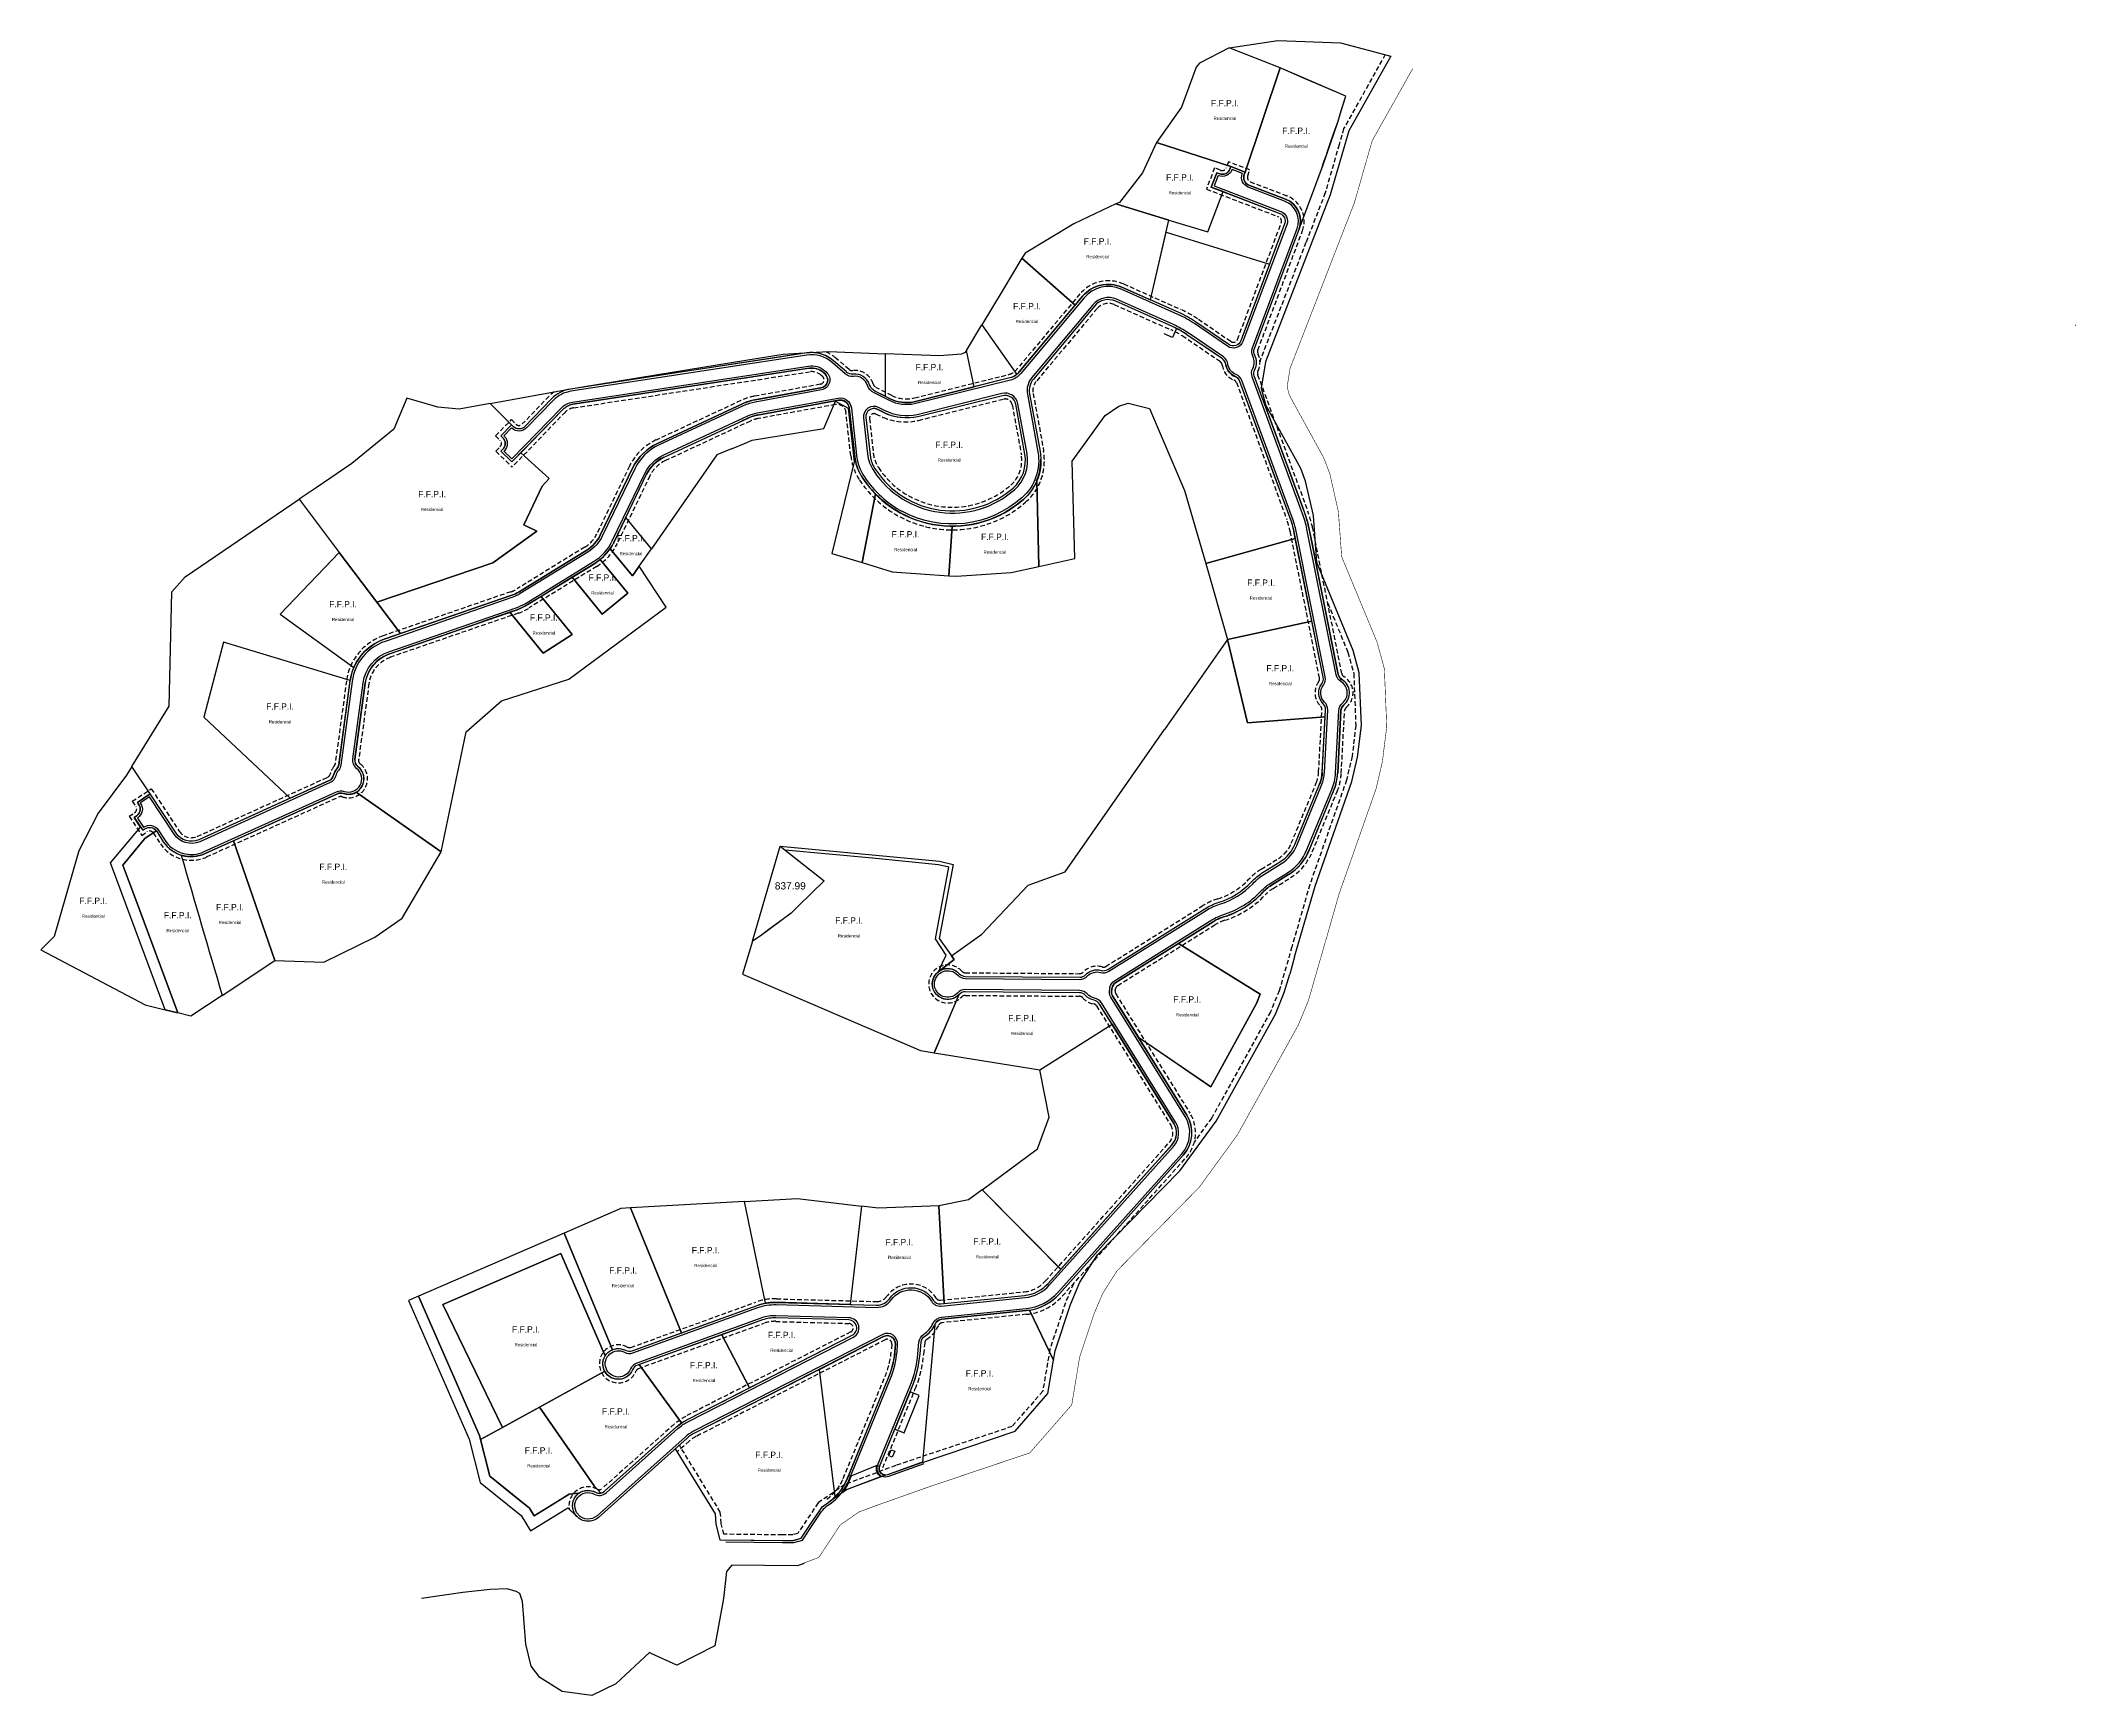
# Model space of a CAD drawing. Header units: millimetres. Extents: x 107 to 1231, y -1379 to 3019.
# Drawn here: x 107 to 1231, y 121 to 1034 of the extents above; entities that cross this region are included whole.
import ezdxf

# ---------------------------------------------------------------- set-up
doc = ezdxf.new("R2010")
doc.units = ezdxf.units.MM
doc.header["$LTSCALE"] = 10
doc.linetypes.add('DASHED', pattern=[19.05, 12.7, -6.35])
doc.linetypes.add('HIDDEN', pattern=[9.525, 6.35, -3.175])
for name, color, linetype in [('00-text-lotes', 7, 'Continuous'), ('f-derecho de via', 125, 'Continuous'), ('RETIRO', 125, 'HIDDEN')]:
    doc.layers.add(name, color=color, linetype=linetype)
doc.layers.add('_Areas', color=42, linetype='Continuous', plot=False)
doc.styles.add('textstyle3', font='')
doc.styles.add('textstyle6', font='Arial.ttf')
doc.styles.get('textstyle3').set_extended_font_data('Century Gothic')

msp = doc.modelspace()

# ---------------------------------------------------------------- texts
at = {"layer": '00-text-lotes', "char_height": 3.5, "width": 14.745, "attachment_point": 2, "style": 'textstyle3'}
for insert in [(761.4, 1001.7), (800.8, 986.4), (736.6, 960.6), (691.1, 925.3), (652.1, 889.5), (598.2, 855.8), (609.1, 813), (323.5, 785.7), (433.3, 761.3), (585, 763.5), (634.4, 762.1), (417.6, 739.6), (781.4, 736.8), (274.3, 724.9), (385.2, 717.5), (792, 689.5), (239.5, 668.4), (268.9, 579.9), (136.3, 561.1), (183, 553.1), (211.8, 557.6), (553.8, 550.2), (740.6, 506.6), (649.4, 496.3), (581.6, 372.6), (630.1, 372.9), (474.6, 368.1), (429, 357), (375.3, 324.4, 772.4), (516.6, 321.3), (473.6, 304.6), (625.9, 300.1), (425, 279.1), (382.3, 257.5), (509.7, 255.1)]:
    msp.add_mtext('F.F.P.I.\\P{\\H0.6x;\\P\\H0.83334x;Residencial}', dxfattribs=dict(at, insert=insert))
at = {"layer": '_Areas', "insert": (512.8, 569.6), "char_height": 4, "width": 78.093, "attachment_point": 1, "style": 'textstyle6'}
msp.add_mtext('837.99', dxfattribs=at)

# ---------------------------------------------------------------- linework, layer by layer
at = {"layer": '_Areas'}
for p, q in [((732.4, 870.4), (727.8, 872.5)), ((734.7, 875.4), (732.4, 870.4)), ((756, 861.4), (740.4, 872)), ((760, 858.7), (756, 861.4)), ((756, 861.4), (756, 861.4)), ((788.7, 794.5), (769.7, 846.2)), ((548, 835.8), (503.3, 827.6)), ((539.8, 820.2), (546.3, 835.2)), ((546.3, 835.2), (553.4, 831.5)), ((695.3, 827.4), (702.9, 832.6)), ((702.9, 832.6), (708, 834.1)), ((708, 834.1), (719.7, 831.2)), ((783.5, 833.3), (804.2, 777)), ((803.3, 798.1), (783.9, 833.4)), ((451.6, 804.3), (493.3, 823.7)), ((498.2, 826), (493.3, 823.7)), ((553.4, 831.5), (556.6, 801.8)), ((555.6, 817), (553.9, 831.4)), ((677.1, 802.2), (695.3, 827.4)), ((719.7, 831.2), (739.1, 785.9)), ((488.8, 809), (496, 812)), ((496, 812), (500.2, 813.8)), ((500.2, 813.8), (539.8, 820.2)), ((557.2, 803.1), (555.6, 817)), ((480.8, 805.7), (444.6, 753.8)), ((488.8, 809), (480.8, 805.7)), ((556.6, 801.8), (544.3, 751.2)), ((678.5, 748.4), (677.1, 802.2)), ((806, 791.1), (803.3, 798.1)), ((430.5, 771), (442, 794.9)), ((657.5, 791.2), (658.6, 744)), ((794.5, 778.7), (788.7, 794.5)), ((810.3, 772.2), (806, 791.1)), ((561, 746.1), (568.4, 784.1)), ((739.1, 785.9), (750.8, 745.6)), ((796.7, 772.7), (794.5, 778.7)), ((804.2, 777), (807, 768.6)), ((444.6, 753.8), (430.5, 771)), ((807, 768.6), (809.4, 757.6)), ((812.1, 746.1), (810.3, 772.2)), ((434.1, 738.9), (421.8, 753.8)), ((750.8, 745.6), (800.3, 759.5)), ((800.3, 759.5), (799.5, 763.5)), ((809.4, 757.6), (812.4, 742.4)), ((416.3, 747.9), (431.6, 729.3)), ((437.8, 744.2), (434.1, 738.9)), ((452.8, 721.6), (437.8, 744.2)), ((544.3, 751.2), (561, 746.1)), ((658.6, 744), (678.5, 748.4)), ((832.2, 697.5), (812.1, 746.1)), ((812.4, 742.4), (816.1, 723.9)), ((400.8, 738), (383.7, 727.5)), ((417.5, 717.7), (400.8, 738)), ((383.7, 727.5), (400.9, 706.5)), ((399, 681.7), (452.8, 721.6)), ((431.6, 729.3), (417.5, 717.7)), ((816.1, 723.9), (824, 684.4)), ((311.9, 699.9), (351, 713.4)), ((366.4, 718.7), (351, 713.4)), ((384.9, 696.2), (366.4, 718.7)), ((299.9, 695.7), (311.9, 699.9)), ((400.9, 706.5), (384.9, 696.2)), ((762.9, 703.6), (728.1, 653.9)), ((773.9, 657.7), (762.9, 703.6)), ((835.6, 685.3), (832.2, 697.5)), ((286.6, 679.5), (280.9, 637.5)), ((361.9, 669.7), (399, 681.7)), ((836.8, 656.1), (835.6, 685.3)), ((342.3, 652.6), (361.9, 669.7)), ((825.5, 664.4), (823.7, 629.9)), ((328.5, 586.3), (342.3, 652.6)), ((673.2, 575.3), (728.1, 653.9)), ((673.2, 575.3), (728.1, 653.9)), ((816.8, 661), (773.9, 657.7)), ((815.3, 632.8), (816.8, 661)), ((834.7, 638.6), (836.8, 656.1)), ((815.2, 630.4), (815.3, 632.8)), ((831.5, 625.2), (834.7, 638.6)), ((281.6, 619.3), (328.5, 586.3)), ((821.1, 619.3), (807.8, 587.1)), ((811.2, 567.4), (831.5, 625.2)), ((652.8, 567.9), (673.2, 575.3)), ((796.6, 573.8), (787.1, 567.9)), ((627.2, 541), (652.8, 567.9)), ((799.9, 528.4), (811.2, 567.4)), ((610.4, 529), (627.2, 541)), ((754.9, 547.8), (735.8, 535.8)), ((611.9, 527), (610.4, 529)), ((735.8, 535.8), (780.9, 507.7)), ((799.9, 528.4), (797.2, 518.8)), ((603.1, 520.1), (611.9, 527)), ((794.2, 508.7), (797.2, 518.8)), ((780.9, 507.7), (778.9, 502.7)), ((789.3, 496.7), (794.2, 508.7)), ((176, 499.2), (183.1, 497.5)), ((778.9, 502.7), (753.7, 456.6)), ((756.6, 437.7), (789.3, 496.7)), ((659.1, 465.9), (699.1, 491.3)), ((699.1, 491.3), (733.2, 436.4)), ((753.7, 456.6), (713.7, 483.9)), ((713.7, 483.9), (740.4, 440.9)), ((664.4, 439.9), (659.1, 465.9)), ((657.9, 422.4), (664.4, 439.9)), ((736.5, 410.2), (756.6, 437.7)), ((627.4, 399.7), (657.9, 422.4)), ((738.4, 418.8), (670.1, 342.3)), ((732.2, 424.6), (721.1, 412.2)), ((691, 363.9), (736.5, 410.2)), ((670.7, 355.9), (627.4, 399.7)), ((676.9, 362.7), (670.7, 355.9)), ((681.3, 348.8), (691, 363.9)), ((676.1, 336.3), (681.3, 348.8)), ((653.4, 333.2), (666.7, 305.6)), ((667.6, 310.8), (676.1, 336.3)), ((666.7, 305.6), (667.6, 310.8))]:
    msp.add_line(p, q, dxfattribs=at)
for points in [[(763.8, 1030.4), (790.6, 1034.4), (825.2, 1033.2), (853, 1025.9), (829.8, 984.6), (819.6, 949.3), (783.8, 857.1), (781.5, 842.5), (783.9, 833.4), (783.5, 833.3), (777.6, 849.2, -0.211166), (777.9, 852.8, 0.243115), (777.9, 860.6, -0.211166), (777.7, 864.3), (802.4, 930.2), (809.9, 950.6), (812.1, 956.5), (813.6, 960.5), (814.7, 963.5), (816.3, 968.1), (817.3, 970.8), (818.5, 974.3), (820, 978.7), (822.4, 985.6), (823.9, 990), (825.9, 996.4), (828.3, 1003.8), (791.9, 1019.3), (763.8, 1030.4)], [(720.4, 891.2), (730.4, 935.2), (752, 928.8), (760.5, 951), (791.8, 938.9, -0.411952), (794.4, 933.2), (771, 870.6), (770.3, 868.7, -0.486857), (763.5, 866.6), (745.2, 879.1, 0.045278), (736, 884.2), (720.4, 891.2)], [(618.6, 863.2), (627.1, 877.4), (646.4, 850, -0.109353), (642.6, 848.1), (633.6, 845.9), (623, 843.2), (618.6, 863.2)], [(355.5, 834), (397, 841.5), (405.4, 843.1), (457.2, 851.5), (496.8, 857.9), (517.4, 861.2), (532.1, 862.1, 0.022353), (530.5, 861.9), (509.5, 858.7), (447.5, 849.2), (400, 842, 0.163745), (389.5, 836.6), (374.8, 821.3, -0.393701), (368.6, 821), (367.3, 822.2), (355.5, 834)], [(532.1, 862.1), (542.6, 862.8), (573.7, 861.5), (573.7, 838.1), (568.1, 840.9, -0.19899), (565.1, 844.4, 0.356474), (556, 850.2), (556, 850.2, -0.211407), (552.5, 851.2, 0.010549), (552.3, 851.4), (545.2, 857.6, 0.193083), (532.1, 862.1, 8.166318)], [(293, 724.2), (306, 706.9), (367.6, 728.1, 0.054913), (371.5, 730), (408.9, 753, 0.14321), (416.4, 761.3), (434.4, 798.6, -0.173054), (448, 812), (494.9, 833.8, -0.079893), (504.1, 836.4), (538.3, 842.6, 0.629921), (540.4, 850.5), (539.6, 851.2, 0.210897), (531.9, 853.5), (401.3, 833.6, 0.163767), (395.7, 830.6), (372.5, 806.8), (388.1, 792.5), (384.3, 788.3), (374.2, 766.9), (381.4, 763.4), (357, 746), (293, 724.2)], [(660.4, 853.2), (655.7, 847.5, 0.222917), (653.5, 839.3), (659.3, 807.5, -0.038273), (659.7, 803.1, 72.874355)], [(157.7, 633.6), (178.3, 666.8), (179.7, 730), (187.1, 738.2), (250, 781.1), (272.1, 751.8), (239.6, 717.7), (280.2, 688.2, 0.064509), (278.2, 681.1), (208.2, 702.2), (197.4, 660.8), (245.1, 616), (194.6, 593.1, -0.368286), (182.1, 596.7), (167.8, 618.4), (157.7, 633.6)], [(815.2, 630.4, -0.080706), (813.9, 624, -10.929007)], [(162.5, 600.1), (163.7, 598.3), (164.9, 599.1, -0.399678), (171.1, 598, -1.109529)], [(611.9, 527), (603.1, 520.1, -0.328338), (613.2, 520.4, 0.737616)], [(496.1, 393.2), (525.3, 394.9), (560.7, 390.7), (554.4, 336.4), (512.8, 337.6, 0.044603), (507.7, 337.1), (496.1, 393.2)], [(423.1, 311.4), (396.4, 375.8), (315.9, 341), (349.6, 264.1), (350.2, 261.8), (362.3, 268.4), (329.4, 336.4), (394.6, 364.5), (419.1, 308, -0.15728), (423.1, 311.4, 1.714715)], [(315.9, 341), (310.4, 338.6), (343.9, 262.1), (350, 238), (372.7, 219.9), (377.8, 211.3), (398.5, 224.1), (403.5, 219.3, -0.446438), (404.5, 232.1), (399.2, 231.6), (394.3, 228.5), (379.8, 219.6), (377.3, 223.9), (355.4, 241.5), (349.6, 264.1), (315.9, 341)], [(546.1, 230.1), (537.4, 300.5), (572.9, 318.7, -0.590119), (579.4, 314.3, -0.003712), (579, 309.3, -0.04912), (576.9, 299.7, 0.003032), (576, 297.1), (552.5, 239.5, -0.104864), (546.1, 230.1, -15.868119)]]:
    msp.add_lwpolyline(points, format="xyb", dxfattribs=at)
for points in [[(791.9, 1019.3), (763.8, 1030.4), (747.3, 1021.9), (745.5, 1019.7), (737.4, 997.6), (723.6, 978.2), (764.7, 964.9), (772.6, 961.8)], [(800.3, 759.5), (750.8, 745.6), (762.9, 703.6), (809.5, 713.8)], [(500.4, 537.1), (515.8, 589.6), (540.1, 570.4), (525.9, 556.6), (521.9, 552.6), (514.8, 547.4), (509.5, 543.5), (504.7, 539.9)]]:
    msp.add_lwpolyline(points, close=True, dxfattribs=at)
for points in [[(823.9, 990), (825.7, 995.6), (828.3, 1003.8), (805.8, 1013.4), (791.9, 1019.3), (772.6, 961.8), (772.1, 960.4, 0.414214), (774.7, 954.6), (794.9, 946.9, -0.410514), (802.4, 930.2), (815.6, 965.9)], [(764.7, 964.9), (723.6, 978.2), (715.9, 961.4), (703.1, 945.1), (701.2, 944.3), (730.4, 935.2), (752, 928.8), (760.4, 951), (753.9, 953.5), (757, 961.4), (758.4, 960.9, 0.414214), (764.2, 963.5)], [(730.4, 935.2), (701.2, 944.3), (678, 933.3), (651, 917.1), (649.3, 914.3), (678.7, 888.3), (682.8, 893.2, -0.334999), (704.5, 898.2), (720.4, 891.2)], [(728.9, 928.6), (786.1, 910.9), (771, 870.6), (770.3, 868.7, -0.486857), (763.5, 866.6), (745.2, 879.1, 0.045278), (736, 884.2), (720.4, 891.2)], [(678.7, 888.3), (649.3, 914.3), (638.3, 896), (627.1, 877.4), (646.4, 850, 0.048544), (647.8, 851.4)], [(618.6, 863.2), (618, 862.2), (616, 861.2), (603.8, 860.3), (573.7, 861.5), (573.7, 838.1), (576.6, 836.6, 0.168138), (589.7, 834.9), (623, 843.2)], [(384.3, 788.3), (388.1, 792.5), (372.5, 806.8), (367.6, 801.7), (361.5, 807.7), (362.6, 808.7, 0.414214), (362.5, 815.1), (361.4, 816.1), (367.3, 822.2), (355.5, 834), (338.4, 830.9), (326.6, 832), (309.5, 836.9), (302.3, 819.9), (279.1, 800.9), (259.4, 787.5), (250, 781.1), (272.1, 751.8), (293, 724.2), (357, 746), (381.4, 763.4), (374.2, 766.9)], [(645.9, 833.6, 0.433016), (638.5, 838.3), (591.8, 826.7, -0.162568), (573.7, 828.6), (569.4, 830.8, 0.600788), (563.1, 826.2), (565.6, 804.2, 0.107035), (568.4, 797.5, 0.454715), (644.4, 787.3, 0.263468), (650.9, 806)], [(657.5, 791.2, -0.112136), (650.1, 781, -0.182941), (610.7, 766.2), (609, 738.9), (613.1, 738.6), (643.3, 740.6), (658.6, 744)], [(610.7, 766.2, -0.201074), (568.4, 784.1), (561, 746.1), (577.6, 741.1), (609, 738.9)], [(430.5, 771), (424, 757.6, -0.038379), (421.8, 753.8), (434.1, 738.9), (437.8, 744.2), (444.6, 753.8)], [(293, 724.2), (272.1, 751.8), (239.6, 717.7), (280.2, 688.2, -0.210437), (297.1, 703.8), (306, 706.9)], [(416.3, 747.9, -0.032457), (413.3, 745.7), (400.8, 738), (417.5, 717.7), (431.6, 729.3)], [(383.7, 727.5), (376, 722.8, -0.054913), (370.4, 720.1), (366.4, 718.7), (384.9, 696.2), (400.9, 706.5)], [(809.5, 713.8), (762.9, 703.6), (773.9, 657.7), (816.8, 661), (817, 664.8, 0.211166), (815.7, 668.2, -0.36962), (814.9, 679.2, 0.211166), (815.7, 682.8)], [(278.2, 681.1), (208.2, 702.2), (197.4, 660.8), (245.1, 616), (266.6, 625.7, 0.228548), (269.1, 628.7, -0.11489), (270.9, 632.2, 0.143442), (271.9, 634.5)], [(160.3, 606.2, 0.429072), (161.4, 612.6), (160.7, 613.7), (167.8, 618.4), (157.7, 633.6), (154.6, 628.7), (139, 607.8), (128.4, 586.9), (114.7, 539.6), (107.3, 532.3), (165, 501.9), (176, 499.2), (145.9, 580.3), (162.5, 600.1), (159, 605.4)], [(328.5, 586.3), (281.6, 619.3, -0.218125), (274.5, 618.6, 0.192796), (271.2, 618.5), (213.7, 592.4), (236.6, 526.4), (263.6, 525.5), (291.9, 539.3), (307, 549.7)], [(183.1, 497.5), (176, 499.2), (145.9, 580.3), (162.5, 600.1), (163.7, 598.3), (164.9, 599.1, -0.399678), (171.1, 598), (164.9, 593.7), (152.7, 579.1), (156, 570.2), (159.7, 560.4)], [(207.5, 507.1), (190.2, 495.7), (183.1, 497.5), (159.7, 560.4), (156, 570.2), (152.7, 579.1), (164.9, 593.7), (171.1, 598, -0.012471), (171.2, 597.9), (175, 592, 0.045821), (177.2, 589.4, 0.125372), (184.9, 584.6), (184.9, 584.6, -0.000012), (184.9, 584.6, 0.000004)], [(213.7, 592.4), (198.1, 585.4, -0.184402), (184.9, 584.6, 0.000004), (207.5, 507.1), (236.6, 526.4)], [(593.2, 476.7), (600.9, 475.4), (614.6, 507.6, -0.60598), (600, 511.6, -0.291339), (603.2, 520.1), (605.5, 525), (607.5, 529.4), (601.5, 538.3), (609, 577.9), (603.3, 579.3), (566.7, 582.8), (518.6, 587.3), (540.1, 570.4), (525.9, 556.6), (521.9, 552.6), (504.7, 539.9), (500.4, 537.1), (495, 518.8)], [(780.9, 507.7), (735.8, 535.8), (701.2, 514.2, 0.211166), (699.1, 511.2, -0.024068), (698.9, 510.4, 0.211166), (699.4, 506.8), (713.6, 484), (753.7, 456.6), (778.9, 502.7)], [(699.1, 491.3), (692.2, 502.3, 0.211166), (689.2, 504.4, -0.165991), (684.4, 507.1, 0.211166), (681.1, 508.6), (617.9, 509.1, 0.211214), (614.6, 507.6, -0.008657), (614.4, 507.4), (600.9, 475.4), (659.1, 465.9)], [(627.4, 399.7), (619.8, 394.1), (603.4, 390.8), (606.4, 336.9), (650.8, 341.4, 0.187253), (663.7, 348), (670.7, 355.8)], [(433, 389.7), (427.8, 389.4), (396.4, 375.8), (423.1, 311.4, -0.223353), (430.3, 311.1, 0.211166), (434, 310.8), (461.3, 320.7)], [(496.1, 393.2), (433, 389.7), (461.3, 320.7), (503.1, 335.9, -0.042214), (507.7, 337.1)], [(603.4, 390.8), (569.8, 389.6), (560.7, 390.7), (554.4, 336.4), (569, 336, 0.250465), (576.1, 339.6, -0.535492), (600.3, 338.8, 0.285924), (604.5, 336.7), (606.4, 336.9)], [(419.1, 308), (394.6, 364.5), (329.4, 336.4), (362.3, 268.4), (418.9, 299.5, -0.270059)], [(555.6, 319.4, 0.776574), (553.7, 327.9), (513.4, 329, 0.094087), (506, 327.9), (483.5, 319.7), (498.8, 290.4)], [(653.4, 333.2, -0.015116), (651.7, 333), (605, 328.2, 0.274121), (601.3, 325.5, -0.010574), (601.1, 325), (594.3, 249.2), (645.5, 266.4), (663.6, 287.2), (666.7, 305.6)], [(498.8, 290.4), (483.5, 319.7), (437.9, 303.2), (461.3, 271, -0.033157), (464.6, 272.9)], [(592.6, 286.1), (587.5, 288.2), (588.3, 290.2, 0.081542), (593, 309.1), (593.6, 315.5, -0.234328), (595.7, 318.9, 0.143004), (601.1, 325), (594.3, 249.2), (575.1, 242.4, -0.648425), (570.7, 247), (579.1, 267.6), (584.2, 265.5)], [(458.5, 268.8, -0.031207), (461.3, 271), (437.9, 303.2), (437.5, 303.1), (436.9, 302.9, 0.211166), (434.2, 300.3, -0.629879), (418.9, 299.5), (382.8, 279.7), (413.1, 236.2), (416.7, 232.2, 0.134763), (418.8, 233.3)], [(537.4, 300.5), (468.4, 265.3, 0.06443), (464.2, 262.4), (457.8, 256.7), (479.8, 220.8), (480.2, 215), (482.4, 206.5), (517, 206.1), (523.3, 206.2), (527.4, 207.4), (533.2, 216.1), (537.6, 222.7), (538.9, 224.7), (542.6, 227.3, 0.040487), (546.1, 230.1)], [(382.8, 279.7), (362.3, 268.4), (350.2, 261.8), (355.4, 241.5), (369.9, 229.8), (377.3, 223.9), (379.8, 219.6), (399.2, 231.6), (404.5, 232.1, -0.28689), (413.7, 232.7, 0.175433), (416.7, 232.2), (413.1, 236.2)], [(569.3, 247.6, 0.382548), (571.5, 241.3), (552.8, 234.3), (550.2, 232.5, 0.064144), (553.9, 239), (555, 241.8)]]:
    msp.add_lwpolyline(points, format="xyb", close=True, dxfattribs=at)
at = {"layer": '_Areas', "linetype": 'Continuous'}
for points in [[(594.8, 249.4), (575.1, 242.4, -0.648422), (570.7, 247), (588.5, 290.6, 0.074848), (593, 309.1), (593.6, 315.5, -0.234328), (595.7, 318.9, 0.153811), (601.3, 325.5, -0.274121), (605, 328.2), (651.7, 333, 0.187253), (670.1, 342.3), (738.4, 418.8, 0.332884), (740.4, 440.9), (699.4, 506.8, -0.211166), (698.9, 510.4, 0.024068), (699.1, 511.2, -0.211166), (701.2, 514.2), (754.9, 547.8, -0.064036), (760.7, 550.4, 0.128599), (782.1, 563.8, -0.064036), (787.1, 567.9), (796.6, 573.8, 0.15674), (807.9, 587.1), (821.6, 620.5, 0.085104), (823.7, 629.9), (825.5, 664.4, -0.211166), (827.1, 667.6, 0.518565), (826.1, 681.5, -0.211166), (824, 684.4), (807.9, 764.8, 0.038744), (805.5, 773.5), (777.6, 849.2, -0.211166), (777.9, 852.8, 0.243115), (777.9, 860.6, -0.211166), (777.7, 864.3), (802.4, 930.2, 0.411952), (794.9, 946.9), (774.7, 954.6, -0.414214), (772.1, 960.4), (772.6, 961.8), (764.7, 964.9), (764.2, 963.5, -0.414214), (758.4, 960.9), (757, 961.4), (753.9, 953.5), (791.8, 938.9, -0.411952), (794.4, 933.2), (770.3, 868.7, -0.486857), (763.5, 866.6), (745.2, 879.1, 0.045278), (736, 884.2), (704.5, 898.2, 0.334999), (682.8, 893.2), (647.8, 851.4, -0.15874), (642.6, 848.1), (589.7, 834.9, -0.168138), (576.6, 836.6), (568.1, 840.9, -0.19899), (565.1, 844.4, 0.356474), (556, 850.2), (556, 850.2, -0.211407), (552.5, 851.2, 0.010549), (552.3, 851.4), (545.2, 857.6, 0.219644), (530.3, 861.9), (400, 842, 0.163745), (389.5, 836.6), (374.8, 821.3, -0.414239), (368.4, 821.2), (367.3, 822.2), (361.4, 816.1), (362.5, 815.1, -0.414214), (362.6, 808.7), (361.5, 807.7), (367.6, 801.7), (395.7, 830.6, -0.163745), (401.3, 833.6), (531.6, 853.5, -0.219644), (539.6, 851.2), (540.4, 850.5, -0.629921), (538.3, 842.6), (501.8, 836, 0.063928), (494.9, 833.8), (448, 812, 0.173054), (434.4, 798.6), (416.4, 761.3, -0.14321), (408.9, 753), (371.5, 730, -0.054913), (367.6, 728.1), (297.1, 703.8, 0.283211), (278.1, 680.7), (271.9, 634.5, -0.143442), (270.9, 632.2, 0.11489), (269.1, 628.7, -0.228548), (266.6, 625.7), (194.6, 593.1, -0.368286), (182.1, 596.7), (167.8, 618.4), (160.7, 613.7), (161.5, 612.5, -0.414214), (160.3, 606.2), (159, 605.4), (163.7, 598.3), (164.9, 599.1, -0.414214), (171.2, 597.9), (175, 592, 0.368286), (198.1, 585.4), (271.2, 618.5, -0.192796), (274.5, 618.6, 0.848836), (282.6, 633.4, -0.266652), (280.9, 637.5), (286.6, 679.5, -0.283211), (299.9, 695.7), (370.4, 720.1, 0.054913), (376, 722.8), (413.3, 745.7, 0.14321), (424, 757.6), (442, 794.9, -0.173054), (451.6, 804.3), (498.4, 826.1, -0.063928), (503.3, 827.6), (548, 835.8, -0.427003), (553.9, 831.4), (557.2, 803.1, 0.109973), (561.3, 792.8, 0.454545), (650.1, 781, -0.41239), (566.4, 786.1)], [(595.2, 248.3), (575.5, 241.3, -0.648422), (569.6, 247.5), (587.4, 291.1, 0.074848), (591.8, 309.2), (592.4, 315.6, -0.234328), (595, 319.9, 0.153811), (600.2, 326, -0.274121), (604.9, 329.4), (651.6, 334.2, 0.187253), (669.2, 343.1), (737.6, 419.6, 0.332884), (739.4, 440.3), (698.4, 506.2, -0.211166), (697.8, 510.7, 0.024068), (697.9, 511.4, -0.211166), (700.5, 515.2), (754.2, 548.8, -0.064036), (760.3, 551.6, 0.128599), (781.3, 564.6, -0.064036), (786.4, 568.9), (796, 574.8, 0.15674), (806.7, 587.6), (820.5, 620.9, 0.085104), (822.5, 629.9), (824.3, 664.4, -0.211166), (826.3, 668.5, 0.518565), (825.5, 680.4, -0.211166), (822.8, 684.2), (806.7, 764.6, 0.038744), (804.3, 773.1), (776.5, 848.8, -0.211166), (776.8, 853.4, 0.243115), (776.8, 860.1, -0.211166), (776.6, 864.7), (801.3, 930.6, 0.411952), (794.4, 945.8), (774.3, 953.5, -0.414214), (771, 960.9), (771.1, 961.1), (765.4, 963.3), (765.3, 963, -0.414214), (757.9, 959.8), (757.7, 959.9), (755.5, 954.2), (792.3, 940.1, -0.411952), (795.6, 932.7), (771.4, 868.3, -0.486857), (762.8, 865.6), (744.6, 878.1, 0.045278), (735.5, 883.1), (704.1, 897.1, 0.334999), (683.7, 892.4), (648.7, 850.6, -0.15874), (642.9, 846.9), (590, 833.8, -0.168838), (576.1, 835.6), (567.6, 839.9, -0.19899), (564, 844, 0.356474), (556.2, 849), (556.2, 849, -0.211407), (551.7, 850.3, 0.327785), (551.7, 850.3), (544.4, 856.7, 0.219644), (530.4, 860.7), (400.2, 840.8, 0.163745), (390.4, 835.7), (375.6, 820.5, -0.414239), (367.6, 820.3), (367.3, 820.5), (363.1, 816.2), (363.3, 816, -0.414214), (363.4, 807.9), (363.2, 807.7), (367.6, 803.4), (394.8, 831.5, -0.163745), (401.1, 834.8), (531.4, 854.7, -0.219644), (540.4, 852.1), (541.2, 851.4, -0.629921), (538.5, 841.5), (502, 834.8, 0.063928), (495.4, 832.7), (448.5, 810.9, 0.173054), (435.5, 798), (417.5, 760.8, -0.14321), (409.5, 751.9), (372.2, 729, -0.054913), (368, 727), (297.5, 702.6, 0.283211), (279.3, 680.5), (273.1, 634.3, -0.143442), (271.8, 631.4, 0.11489), (270.3, 628.4, -0.228548), (267.1, 624.6), (195.1, 592, -0.368286), (181.1, 596.1), (167.4, 616.7), (162.4, 613.4), (162.5, 613.1, -0.414214), (160.9, 605.2), (160.7, 605), (164, 600), (164.3, 600.1, -0.414214), (172.2, 598.5), (176, 592.7, 0.368286), (197.6, 586.5), (270.7, 619.6, -0.192796), (274.9, 619.8, 0.848836), (281.8, 632.4, -0.266652), (279.7, 637.7), (285.4, 679.7, -0.283211), (299.5, 696.9), (370, 721.2, 0.054913), (375.4, 723.8), (412.7, 746.7, 0.14321), (423, 758.1), (441, 795.4, -0.173054), (451.1, 805.4), (497.9, 827.2, -0.063928), (503.1, 828.8), (547.8, 837, -0.435041), (555.1, 831.5), (557.9, 805.5, 0.119325), (562.3, 793.5, 0.124324), (583.4, 774.3, 0.124324)], [(485.8, 206.5), (517, 206.1), (523.1, 206.1), (527.4, 207.4), (533.2, 216.1), (537.6, 222.7, -0.095694), (540.9, 226.1), (542.6, 227.3, 0.145836), (552.5, 239.5), (575.6, 295.9, 0.074848), (579.1, 310.4), (579.4, 314.3, 0.590119), (572.9, 318.7), (468.4, 265.3, 0.06443), (464.2, 262.4), (415.4, 218.8, -0.414214), (403.4, 219.5), (403.1, 219.7, -0.837932), (413.7, 232.7, 0.317708), (418.8, 233.3), (458.5, 268.8, -0.06443), (464.6, 272.9), (555.6, 319.4, 0.776574), (553.7, 327.9), (513.4, 329, 0.094087), (506, 327.9), (436.9, 302.9, 0.211166), (434.2, 300.3, -2.584508), (430.3, 311.1, 0.211166), (434, 310.8), (503.1, 335.9, -0.094087), (513.6, 337.5), (569, 336, 0.250465), (576.1, 339.6, -0.535492), (600.3, 338.8, 0.285924), (604.5, 336.7), (650.8, 341.4, 0.187253), (663.7, 348), (732.1, 424.5, 0.332884), (733.2, 436.4), (692.2, 502.3, 0.211166), (689.2, 504.4, -0.165991), (684.4, 507.1, 0.211166), (681.1, 508.6), (617.9, 509.1, 0.211214), (614.6, 507.6, -2.584508), (614.7, 519.1, 0.211119), (618, 517.6), (681.2, 517.1, 0.211166), (684.5, 518.5, -0.281824), (693, 520.9, 0.211166), (696.7, 521.4), (750.4, 555, -0.064036), (758.1, 558.5, 0.128599), (776, 569.7, -0.064036), (782.6, 575.1), (792.1, 581, 0.15674), (800, 590.4), (813.7, 623.7, 0.085104), (815.2, 630.3), (817, 664.8, 0.211166), (815.7, 668.2, -0.36962), (814.9, 679.2, 0.211166), (815.7, 682.8), (799.6, 763.2, 0.038744), (797.5, 770.6), (769.7, 846.2, 0.211166), (767.1, 848.9, -0.267765), (761.9, 855.6, 0.211166), (760, 858.7), (740.4, 872, 0.045278), (732.5, 876.5), (701.1, 890.5, 0.334999), (689.3, 887.8), (655.7, 847.5, 0.222917), (653.5, 839.3), (659.3, 807.5, -0.263468), (650.1, 781)], [(485.8, 205.3), (517, 204.9), (523.3, 204.9), (528.1, 206.3), (534.2, 215.5), (538.6, 222, -0.095694), (541.6, 225.1), (543.3, 226.3, 0.145836), (553.6, 239.1), (576.7, 295.5, 0.074848), (580.3, 310.3), (580.6, 314.2, 0.590119), (572.4, 319.8), (467.9, 266.4, 0.06443), (463.4, 263.3), (414.6, 219.7, -0.414214), (404.3, 220.3), (404.1, 220.5, -0.837535), (413.1, 231.6, 0.317869), (419.6, 232.4), (459.3, 267.9, -0.06443), (465.1, 271.8), (556.2, 318.3, 0.776574), (553.7, 329.1), (513.4, 330.2, 0.094087), (505.6, 329), (436.5, 304, 0.211166), (433.1, 300.8, -2.584508), (429.8, 310, 0.211166), (434.4, 309.7), (503.5, 334.7, -0.094087), (513.6, 336.3), (568.9, 334.8, 0.250465), (577.1, 338.9, -0.535492), (599.3, 338.2, 0.285924), (604.7, 335.5), (651, 340.2, 0.187253), (664.6, 347.2), (733, 423.7, 0.332884), (734.2, 437.1), (693.2, 503, 0.211166), (689.4, 505.6, -0.165991), (685.3, 507.9, 0.211166), (681.1, 509.8), (617.9, 510.3, 0.211214), (613.7, 508.4, -2.584508), (613.8, 518.3, 0.211119), (618, 516.4), (681.2, 515.9, 0.211166), (685.4, 517.7, -0.281824), (692.7, 519.8, 0.211166), (697.3, 520.4), (751, 554, -0.064036), (758.5, 557.4, 0.128599), (776.8, 568.8, -0.064036), (783.2, 574.1), (792.7, 580, 0.15674), (801.1, 589.9), (814.8, 623.3, 0.085104), (816.4, 630.2), (818.2, 664.7, 0.211166), (816.5, 669, -0.36962), (815.8, 678.5, 0.211166), (816.8, 683), (800.8, 763.4, 0.038744), (798.6, 771), (770.8, 846.7, 0.211166), (767.6, 850, -0.267765), (763.1, 855.7, 0.211166), (760.7, 859.7), (741.1, 873, 0.045278), (733, 877.6), (701.6, 891.6, 0.334999), (688.4, 888.5), (654.7, 848.3, 0.222917), (652.3, 839.1), (658.1, 807.3, -0.263468), (649.3, 781.9, -0.263468)], [(649.3, 781.9, -0.312509), (583.4, 774.3)]]:
    msp.add_lwpolyline(points, format="xyb", dxfattribs=at)
at = {"layer": '_Areas'}
for points in [[(728.9, 928.6), (786.1, 910.9)], [(1231.2, 877.1), (1231.1, 877)], [(311.9, 699.9), (340.5, 709.8)], [(515.8, 589.6), (603.7, 581.3), (611.3, 579.4), (603.5, 538.6), (611.9, 527), (603.2, 520.2)], [(785.3, 576.8), (785.3, 576.8)], [(676.9, 362.7), (721.1, 412.2)], [(592.6, 286.1), (587.5, 288.2), (579.1, 267.6), (584.2, 265.5), (592.6, 286.1)], [(575.7, 252.8), (577.1, 256.1), (579, 255.4), (577.6, 252), (575.7, 252.8)], [(573.9, 242.2), (552.8, 234.3), (546.1, 229.7), (542.6, 227.3), (546.1, 230.1)]]:
    msp.add_lwpolyline(points, dxfattribs=at)
at = {"layer": '_Areas', "linetype": 'Continuous'}
for points in [[(647.1, 833.8, 0.433016), (638.2, 839.5), (591.5, 827.8, -0.171349), (573.4, 830.1), (570, 831.8, 0.595051), (561.8, 826.1), (564, 806.2, 0.119325), (567.4, 796.8, 0.454715), (645.2, 786.4, 0.263468), (652.1, 806.2)], [(645.9, 833.6, 0.433016), (638.5, 838.3), (591.8, 826.7, -0.171707), (572.8, 829), (569.5, 830.7, 0.605992), (563.1, 826.2), (565.6, 804.2, 0.107035), (568.4, 797.5, 0.454715), (644.4, 787.3, 0.263468), (650.9, 806)]]:
    msp.add_lwpolyline(points, format="xyb", close=True, dxfattribs=at)
at = {"layer": '_Areas', "color": 2}
msp.add_lwpolyline([(555, 241.8), (569.3, 247.6)], dxfattribs=at)
msp.add_lwpolyline([(573.9, 242.2), (571.5, 241.3, -0.382548), (569.3, 247.6), (570.7, 247, 0.532009)], format="xyb", close=True, dxfattribs=at)
msp.add_lwpolyline([(542.6, 227.3), (546.1, 230.1, 0.050559), (549.7, 234.3, 0.049768), (552.3, 239.1), (553.5, 241.9), (555, 241.8), (553.9, 239, -0.064144), (550.2, 232.5), (542.6, 227.3)], format="xyb", dxfattribs=at)
at = {"layer": '_Areas'}
for centre, radius, start, end in [((707.1, 820.8), 61.2, 60.5635, 63.206), ((712.2, 830.8), 50, 55.6197, 60.0598), ((757.5, 854.9), 4.5, 7.9247, 55.6197), ((770.3, 856.7), 8.5, 187.9247, 215.098), ((770.3, 856.7), 8.5, 215.098, 247.8852), ((765.4, 844.7), 4.5, 20.1902, 67.8852), ((548.9, 830.8), 5.09, 7.3676, 99.8582), ((507.1, 807.4), 20.6, 108.291, 115.6439), ((506.9, 808), 20, 100.3166, 108.234), ((460, 786.2), 20, 114.9478, 154.2199), ((581.9, 807.1), 25.1, 189.0904, 211.3608), ((631.2, 802.4), 28.5, 336.8917, 1.5724), ((609.8, 824.7), 58, 211.8803, 224.4177), ((751, 753.8), 49.5, 11.3303, 22.5201), ((398.4, 770), 28.5, 309.0561, 325.4285), ((306.4, 676.8), 20, 148.0463, 172.2984), ((306.4, 676.8), 20, 109.0476, 148.0463), ((828.4, 685.3), 4.5, 191.3152, 239.0102), ((821.7, 674.2), 8.5, 309.3715, 59.0102), ((830, 664.1), 4.5, 129.3715, 177.0665), ((285.3, 636.9), 4.5, 172.2984, 232.021), ((277.3, 626.7), 8.5, 352.2984, 52.021), ((795.1, 631.3), 20.1, 338.7202, 357.1766), ((795.2, 631.3), 28.5, 344.9098, 357.0665), ((277.3, 626.7), 8.51, 300.0302, 352.2984), ((792.7, 632), 31.2, 335.8163, 344.9098), ((781.5, 598), 28.5, 301.9767, 337.5984), ((745.8, 598.2), 50, 304.2579, 316.6326), ((800.3, 546.7), 25, 121.9767, 136.6326), ((745.8, 598.2), 50, 287.3208, 298.6548), ((745.8, 598.2), 50, 298.6548, 304.2579), ((768.1, 526.6), 25, 115.6219, 121.9767), ((768.1, 526.6), 25, 107.3208, 115.6219), ((608.3, 513.4), 8.52, 55.4264, 128.1344), ((724.7, 431.2), 18.5, 318.2047, 31.8301), ((724.7, 431.2), 10, 319.185, 31.8518), ((648.8, 361.3), 28.5, 279.2448, 318.2047)]:
    msp.add_arc(centre, radius, start, end, dxfattribs=at)
at = {"layer": 'f-derecho de via', "const_width": 0.3}
msp.add_lwpolyline([(865.2, 1019), (842.8, 979.2), (840.8, 972.3), (832.9, 944.8), (822, 916.8), (797.4, 853.4), (795.8, 843.2), (797, 838.6), (816, 804), (819.4, 795.1), (824.1, 774.2), (825.9, 749.4), (845.5, 702.1), (849.5, 687.4), (850.8, 655.5), (848.4, 636.2), (844.9, 621.2), (824.5, 563.2), (819.7, 546.4), (807.5, 504.1), (801.9, 490.6), (768.4, 430.2), (747.2, 401.1), (701.9, 355.1), (693.8, 342.3), (689.2, 331.4), (681.2, 307.5), (680.5, 303.2), (676.8, 280.9), (653.6, 254.4), (598.9, 236), (568.4, 225.2), (559.3, 221.8), (554.1, 218.2), (549, 214.7), (537.1, 196.7), (524.9, 192.1), (489, 192.5), (486.1, 189), (484.4, 174.1), (479.7, 147.9), (458.7, 137.1)], dxfattribs=at)
at = {"layer": 'f-derecho de via'}
msp.add_lwpolyline([(529, 193.3), (525.1, 192.1), (489, 192.5), (486.1, 189), (484.4, 174.1), (479.7, 147.9), (458.7, 137.1), (444.8, 143.5), (443.5, 144.2), (425, 126.8), (411.7, 120.5), (395.4, 122.7), (383, 130.3), (378.3, 136.7), (375.2, 148.7), (373.5, 172.4), (371.9, 176.8), (370, 177.9), (365, 179.3), (355.6, 178.9), (340.5, 177.4), (317.6, 174.1)], dxfattribs=at)
msp.add_lwpolyline([(529, 193.3), (525.1, 192.1), (489, 192.5), (486.1, 189), (484.4, 174.1), (479.7, 147.9), (458.7, 137.1), (444.8, 143.5), (443.5, 144.2), (425, 126.8), (411.7, 120.5), (395.4, 122.7), (383, 130.3), (378.3, 136.7), (375.2, 148.7), (373.5, 172.4), (371.9, 176.8), (370, 177.9), (365, 179.3), (355.6, 178.9), (340.5, 177.4), (317.6, 174.1)], dxfattribs=at)
at = {"layer": 'RETIRO', "linetype": 'DASHED', "ltscale": 0.02}
for p, q in [((775.4, 956.5), (795.6, 948.7)), ((768.4, 869.4), (792.6, 933.9)), ((779.6, 863.5), (804.3, 929.5)), ((705.4, 900.1), (736.8, 886)), ((681.3, 894.5), (646.3, 852.7)), ((700.3, 888.6), (731.7, 874.6)), ((690.9, 886.5), (657.2, 846.2)), ((764.6, 868.2), (746.4, 880.7)), ((758.9, 857), (739.3, 870.4)), ((401.6, 831.6), (531.9, 851.5)), ((537.9, 844.6), (501.4, 838)), ((539.1, 849), (538.3, 849.7)), ((590, 837.1), (642.1, 850)), ((767.8, 845.6), (795.6, 769.9)), ((779.5, 849.9), (807.3, 774.2)), ((388.1, 838), (373.3, 822.7)), ((494, 835.6), (447.2, 813.8)), ((546.3, 833.4), (503.7, 825.7)), ((592.2, 824.7), (639, 836.4)), ((643.9, 833.2), (649, 805.6)), ((655.5, 839.6), (661.3, 807.8)), ((358.6, 816.1), (367.3, 825.1)), ((367.3, 825.1), (369.8, 822.6)), ((397.1, 829.3), (367.7, 798.9)), ((499.3, 824.3), (452.5, 802.5)), ((554.7, 805.2), (552.1, 829)), ((565.1, 825.6), (567.2, 806.6)), ((568.6, 828.2), (572.7, 826.3)), ((358.6, 816.1), (361.1, 813.7)), ((358.7, 807.6), (361.1, 810.1)), ((358.7, 807.6), (367.7, 798.9)), ((432.6, 799.4), (414.6, 762.2)), ((443.8, 794), (425.8, 756.7)), ((826, 684.8), (809.9, 765.2)), ((407.8, 754.7), (370.5, 731.7)), ((813.7, 682.4), (797.6, 762.8)), ((414.4, 744), (377, 721.1)), ((366.9, 730), (296.4, 705.7)), ((371, 718.2), (300.5, 693.9)), ((276.2, 680.9), (269.9, 634.7)), ((288.6, 679.3), (282.9, 637.2)), ((813.2, 630.4), (815, 664.9)), ((825.7, 629.8), (827.5, 664.3)), ((157.9, 614.3), (168.4, 621.2)), ((168.4, 621.2), (183.8, 597.8)), ((193.8, 594.9), (265.8, 627.6)), ((798.1, 591.1), (811.9, 624.5)), ((809.7, 586.4), (823.4, 619.7)), ((156.2, 606), (159.2, 607.9)), ((157.9, 614.3), (159.9, 611.3)), ((198.9, 583.6), (272, 616.7)), ((156.2, 606), (163.1, 595.5)), ((163.1, 595.5), (166.1, 597.5)), ((169.5, 596.8), (173.4, 590.9)), ((781.5, 576.8), (791, 582.7)), ((788.1, 566.2), (797.7, 572.1)), ((695.6, 523.1), (749.3, 556.7)), ((702.2, 512.5), (755.9, 546.1)), ((618, 519.6), (681.2, 519.1)), ((617.9, 507.1), (681.1, 506.6)), ((701.1, 507.9), (742.1, 442)), ((690.5, 501.3), (731.5, 435.4)), ((662.2, 349.3), (730.6, 425.8)), ((671.6, 341), (739.9, 417.5)), ((433.3, 312.7), (502.4, 337.7)), ((513.7, 339.5), (569, 338)), ((604.3, 338.7), (650.6, 343.4)), ((437.5, 301), (506.7, 326)), ((513.3, 327), (553.6, 325.9)), ((651.9, 331), (605.2, 326.3)), ((554.7, 321.2), (463.6, 274.7)), ((573.8, 316.9), (469.3, 263.5)), ((595.6, 315.3), (595, 308.9)), ((577.4, 314.5), (577.1, 310.6)), ((550.6, 240.3), (573.7, 296.7)), ((572.5, 246.3), (590.4, 289.9)), ((457.2, 270.3), (417.5, 234.8)), ((465.5, 260.9), (458.9, 255))]:
    msp.add_line(p, q, dxfattribs=at)
for points in [[(850, 1026.7), (827, 985.8), (824.5, 977), (816.8, 950.3), (806.2, 922.9), (780.9, 857.9), (780.8, 857.2)], [(818.2, 723.7), (829.4, 696.6), (832.6, 684.8), (833.7, 656.2), (831.7, 639.2), (828.6, 626), (808.3, 568.3), (798.4, 533.9), (791.4, 509.7), (786.6, 498), (754.1, 439.4), (744.6, 426.3)], [(677.7, 347.8), (673.3, 337.3), (664.7, 311.6), (660.8, 288.5), (643.8, 269), (579.6, 247.5), (551.4, 236.9), (536.7, 226.8), (525.5, 210), (522.8, 209.2), (517, 209.1), (484.7, 209.5), (483.2, 215.5), (482.7, 221.7), (460.1, 258.7)]]:
    msp.add_lwpolyline(points, dxfattribs=at)
for points in [[(775.4, 956.5, -0.414214), (774, 959.7), (775.2, 963), (763.4, 967.5), (762.2, 964.2, -0.414214), (758.9, 962.8), (755.7, 964.1), (751.2, 952.4), (791.1, 937.1)], [(590, 837.1, -0.179273), (577.5, 838.4), (569, 842.7, -0.19899), (567, 845, 0.356474), (555.8, 852.2), (555.8, 852.2, -0.211407), (553.8, 852.8), (546.5, 859.1, 0.083161), (540.7, 862.6, 0.083161)]]:
    msp.add_lwpolyline(points, format="xyb", dxfattribs=at)
for centre, radius, start, end in [((790.2, 934.7), 15, 339.4576, 69.0148), ((790.2, 934.7), 2.5, 339.4576, 69.0148), ((697, 881.3), 20.5, 65.9895, 140.0728), ((697, 881.3), 8, 65.9895, 140.0728), ((712.2, 830.8), 60.5, 55.6197, 65.9895), ((712.2, 830.8), 48, 55.6197, 65.9895), ((766.1, 870.3), 2.5, 235.6197, 339.4576), ((757.5, 854.9), 2.5, 7.9247, 55.6197), ((770.3, 856.7), 10.5, 187.9247, 247.8852), ((781.9, 862.7), 2.5, 159.4576, 207.1526), ((770.3, 856.7), 10.5, 332.4952, 27.1526), ((533.1, 843.6), 8, 49.1474, 98.6992), ((537.5, 847.1), 2.5, 280.3166, 49.1474), ((640.2, 857.8), 8, 283.9932, 320.0728), ((663.3, 841.1), 8, 140.0728, 190.3397), ((765.4, 844.7), 2.5, 20.1902, 67.8852), ((781.9, 850.7), 2.5, 152.4952, 200.1902), ((402.8, 823.7), 20.5, 125.0395, 135.8967), ((506.9, 808), 30.5, 100.3166, 114.9478), ((547.2, 828.5), 5, 6.2725, 100.3166), ((640, 832.5), 4, 10.3397, 103.9932), ((371.5, 824.4), 2.5, 225.8917, 315.8967), ((402.8, 823.7), 8, 98.6992, 135.8967), ((506.9, 808), 18, 100.3166, 114.9478), ((567.6, 825.9), 2.5, 66.595, 186.2725), ((584.9, 854.3), 30.5, 246.595, 283.9932), ((359.3, 811.9), 2.5, 315.8917, 45.8917), ((460, 786.2), 30.5, 114.9478, 154.2199), ((460, 786.2), 18, 114.9478, 154.2199), ((585.1, 808.5), 30.5, 186.2725, 213.491), ((585.1, 808.5), 18, 186.2725, 213.491), ((610.8, 825.6), 48.9, 213.491, 311.299), ((631.2, 802.4), 18, 311.299, 10.3397), ((631.2, 802.4), 30.5, 311.299, 10.3397), ((610.8, 825.6), 61.4, 213.491, 311.299), ((750.5, 753.4), 48, 11.3152, 20.1902), ((750.5, 753.4), 60.5, 11.3152, 20.1902), ((398.4, 770), 18, 301.6202, 334.2199), ((398.4, 770), 30.5, 301.6202, 334.2199), ((361.1, 747), 18, 289.0476, 301.6202), ((361.1, 747), 30.5, 289.0476, 301.6202), ((306.4, 676.8), 30.5, 109.0476, 172.2984), ((306.4, 676.8), 18, 109.0476, 172.2984), ((821.7, 674.2), 10.5, 143.6202, 224.7616), ((811.2, 681.9), 2.5, 323.6202, 11.3152), ((828.4, 685.3), 2.5, 191.3152, 239.0102), ((821.7, 674.2), 10.5, 309.3715, 59.0102), ((812.5, 665), 2.5, 357.0665, 44.7616), ((830, 664.1), 2.5, 129.3715, 177.0665), ((277.3, 626.7), 10.5, 139.6467, 165.8626), ((267.4, 635.1), 2.5, 319.6467, 352.2984), ((277.3, 626.7), 10.5, 250.7177, 52.021), ((285.3, 636.9), 2.5, 172.2984, 232.021), ((795.2, 631.3), 18, 337.609, 357.0665), ((795.2, 631.3), 30.5, 337.609, 357.0665), ((264.7, 629.8), 2.5, 294.3677, 345.8626), ((157.8, 610), 2.5, 303.4955, 33.4955), ((273.1, 614.4), 2.5, 70.7177, 114.3677), ((167.4, 595.4), 2.5, 33.4955, 123.4955), ((190.5, 602.2), 8, 213.4955, 294.3677), ((190.5, 602.2), 20.5, 213.4955, 294.3677), ((781.5, 598), 18, 301.9767, 337.609), ((781.5, 598), 30.5, 301.9767, 337.609), ((800.3, 546.7), 35.5, 121.9767, 136.6326), ((745.8, 598.2), 39.5, 287.3208, 316.6326), ((745.8, 598.2), 52, 287.3208, 316.6326), ((800.3, 546.7), 23, 121.9767, 136.6326), ((768.1, 526.6), 35.5, 107.3208, 121.9767), ((768.1, 526.6), 23, 107.3208, 121.9767), ((608.3, 513.4), 10.5, 41.8585, 317.2485), ((618, 522.1), 2.5, 221.8585, 269.5431), ((681.2, 521.6), 2.5, 269.5431, 317.2381), ((690.7, 512.7), 10.5, 74.2817, 137.2381), ((694.3, 525.2), 2.5, 254.2817, 301.9767), ((617.9, 504.6), 2.5, 89.5431, 137.2485), ((681.1, 504.1), 2.5, 41.8481, 89.5431), ((690.7, 512.7), 10.5, 344.1568, 349.6717), ((703.3, 509.2), 2.5, 164.1568, 211.8518), ((703.5, 510.4), 2.5, 121.9767, 169.6717), ((690.7, 512.7), 10.5, 221.8481, 259.5468), ((688.4, 500), 2.5, 31.8518, 79.5468), ((724.7, 431.2), 20.5, 318.2047, 31.8518), ((724.7, 431.2), 8, 318.2047, 31.8518), ((648.8, 361.3), 18, 275.7808, 318.2047), ((512.8, 309.1), 30.5, 88.3845, 109.8844), ((569.2, 344.5), 6.5, 268.3845, 324.6297), ((588, 331.2), 16.5, 31.9548, 144.6297), ((604.1, 341.2), 2.5, 211.9548, 275.7808), ((648.8, 361.3), 30.5, 275.7808, 318.2047), ((512.8, 309.1), 18, 88.3845, 109.8844), ((605.5, 323.8), 2.5, 95.7808, 157.0984), ((553.6, 323.4), 2.5, 297.0565, 88.3845), ((574.9, 314.7), 2.5, 354.8739, 117.0565), ((598.1, 315.1), 2.5, 122.1216, 174.8739), ((588, 331.2), 16.5, 302.1216, 337.0984), ((426.4, 303.6), 10.5, 62.1894, 337.5794), ((432.4, 315.1), 2.5, 242.1894, 289.8844), ((529.3, 314.8), 48, 337.7519, 354.8739), ((529.3, 314.8), 66, 337.7519, 354.8739), ((438.4, 298.6), 2.5, 109.8844, 157.5794), ((484.6, 237.2), 42.9, 119.1981, 129.6609), ((477.5, 247.5), 18, 117.0565, 131.8025), ((527, 249.9), 25.5, 304.5627, 337.7519), ((409.6, 225.2), 10.5, 61.3006, 190.7792), ((415.9, 236.6), 2.5, 241.3006, 311.8025)]:
    msp.add_arc(centre, radius, start, end, dxfattribs=at)

msp.set_redraw_order([(e.dxf.handle, doc.entitydb.next_handle()) for e in msp.query("TEXT MTEXT ATTDEF DIMENSION ARC_DIMENSION")])  # texts and dimensions are drawn at this point

doc.saveas('drawing.dxf')
